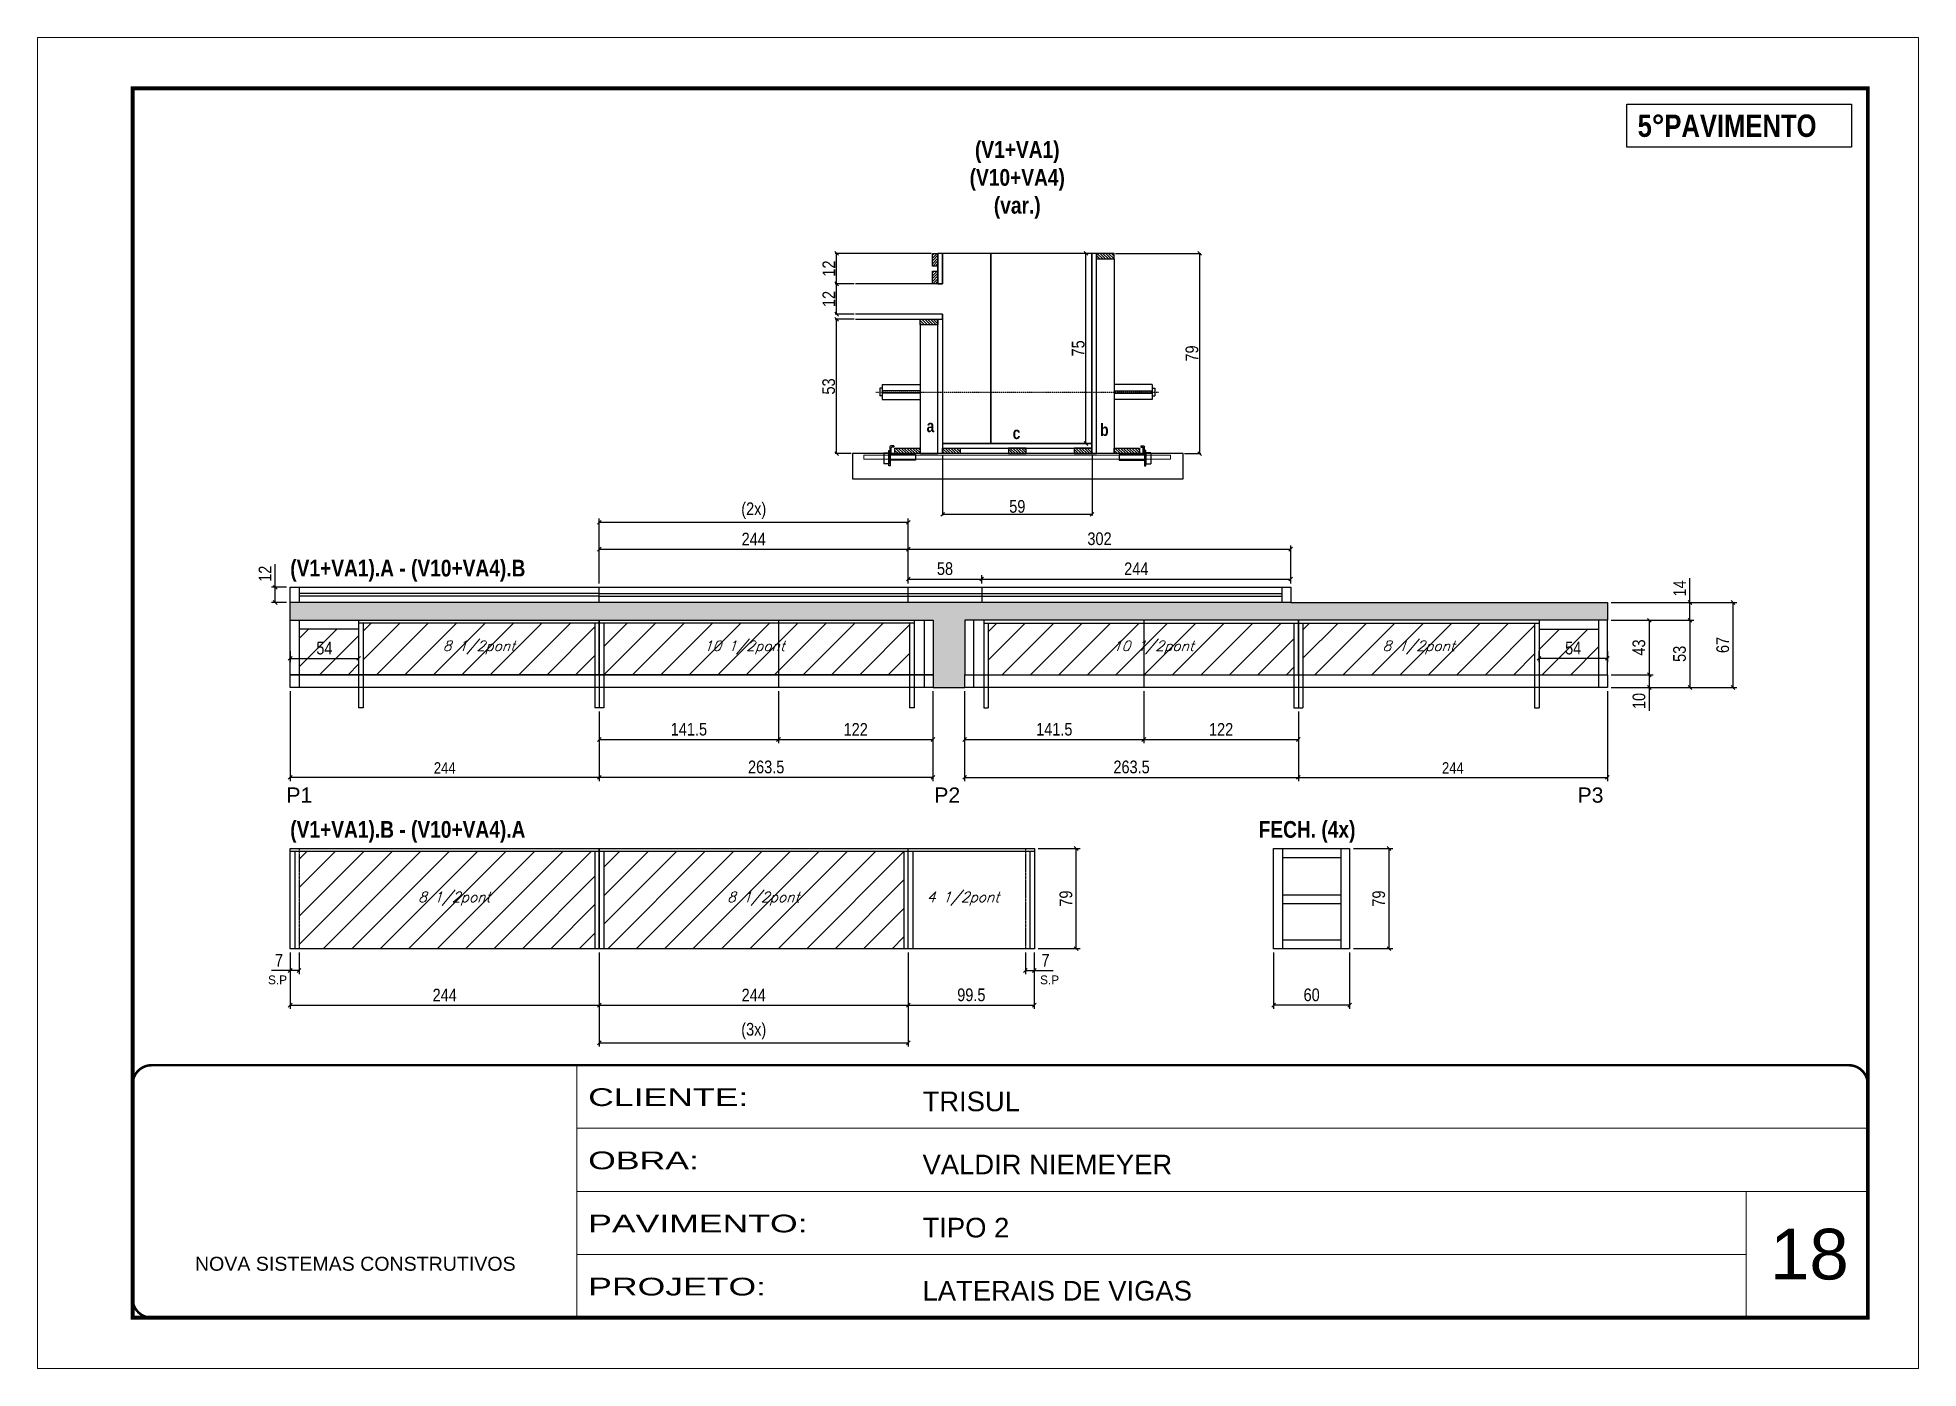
# Model space of a CAD drawing. Extents: x 3330 to 22105, y 1197 to 30204.
# Drawn here: x 14445 to 15930, y 24169 to 25219 of the extents above; entities that cross this region are included whole.
import ezdxf

# ---------------------------------------------------------------- set-up
doc = ezdxf.new("R2010")
doc.units = 0
for name, pattern in [('CONTINUO', [0]), ('DASHED', [0.75, 0.5, -0.25]), ('HIDDEN', [0.375, 0.25, -0.125])]:
    doc.linetypes.add(name, pattern=pattern)
for name, color, linetype in [('5', 5, 'Continuous'), ('barrote', 251, 'Continuous'), ('COTA', 241, 'Continuous'), ('detalhes', 4, 'Continuous'), ('NOMENCLATURA', 7, 'Continuous'), ('Painéis', 200, 'Continuous'), ('presilha', 1, 'Continuous'), ('SARR_2.2x10', 60, 'Continuous'), ('SARR_2.2x7', 40, 'Continuous'), ('SARR_3.5x7', 81, 'Continuous'), ('SARR_EDITAR', 141, 'Continuous'), ('TENSOR', 3, 'Continuous'), ('texto', 7, 'Continuous')]:
    doc.layers.add(name, color=color, linetype=linetype)
for name, color, linetype, lineweight in [('CARIMBO', 255, 'Continuous', 9), ('CONCRETO', 251, 'Continuous', 25), ('Folhas', 255, 'Continuous', 9), ('Hachura', 251, 'Continuous', 9), ('SARRAFO DE PRESSAO', 251, 'DASHED', 9), ('SCO-___-LAJ', 2, 'Continuous', 0)]:
    doc.layers.add(name, color=color, linetype=linetype, lineweight=lineweight)
doc.styles.add('ARIAL', font='arial.ttf')
doc.styles.add('COTA TECNICA', font='techl___.ttf', dxfattribs={"height": 10})
doc.styles.add('COTA TECNICA 2X', font='techl___.ttf', dxfattribs={"height": 10})
doc.styles.add('COTA TECNICA-50', font='techl___.ttf', dxfattribs={"height": 9})
doc.styles.add('Romans', font='romans.shx')
doc.styles.add('ROMAS860', font='ROMAS860.SHX')
doc.styles.get("Standard").update_dxf_attribs({"font": 'arial.ttf'})
doc.styles.add('TECNICA', font='techb___.ttf', dxfattribs={"height": 10})
doc.styles.add('Tecnologia', font='')
doc.styles.get('Tecnologia').set_extended_font_data('Forgotten Futurist')
doc.dimstyles.new('COTA PAINEL-50', dxfattribs={"dimtxt": 9, "dimasz": 3, "dimexe": 3, "dimexo": 3, "dimgap": 3, "dimtad": 1, "dimdec": 1, "dimzin": 12, "dimdsep": 46, "dimtxsty": 'COTA TECNICA-50', "dimblk1": 'OBLIQUE', "dimblk2": 'OBLIQUE', "dimsah": 1, "dimcen": 0.9, "dimclrd": 4, "dimclre": 4, "dimclrt": 240, "dimadec": 1, "dimazin": 3, "dimtfac": 1, "dimtdec": 1, "dimtmove": 0, "dimatfit": 3, "dimfxl": 1, "dimtolj": 1, "dimtzin": 12, "dimarcsym": 0})
doc.dimstyles.new('PAINEL', dxfattribs={"dimtxt": 10, "dimasz": 3, "dimexe": 3, "dimexo": 3, "dimgap": 3, "dimtad": 1, "dimdec": 1, "dimzin": 12, "dimdsep": 46, "dimtxsty": 'COTA TECNICA', "dimblk1": 'OBLIQUE', "dimblk2": 'OBLIQUE', "dimsah": 1, "dimcen": 0.9, "dimclrd": 4, "dimclre": 4, "dimclrt": 240, "dimadec": 1, "dimazin": 3, "dimtfac": 1, "dimtdec": 1, "dimtmove": 0, "dimatfit": 3, "dimfxl": 1, "dimtolj": 1, "dimtzin": 12, "dimarcsym": 0})
doc.dimstyles.new('SECAO', dxfattribs={"dimscale": 0.333333, "dimtxt": 5, "dimasz": 9, "dimexe": 3, "dimexo": 3, "dimgap": 3, "dimtad": 1, "dimdec": 1, "dimlfac": 0.5, "dimzin": 12, "dimdsep": 46, "dimtxsty": 'COTA TECNICA 2X', "dimblk1": 'OBLIQUE', "dimblk2": 'OBLIQUE', "dimsah": 1, "dimcen": 0.9, "dimclrd": 4, "dimclre": 4, "dimclrt": 240, "dimadec": 1, "dimazin": 3, "dimtfac": 1, "dimtdec": 1, "dimtmove": 0, "dimatfit": 3, "dimfxl": 1, "dimtolj": 1, "dimtzin": 12, "dimarcsym": 0})
pattern_1 = [(135, (48394.5972, -98621.547), (-1.122532015, -1.122532015), [])]

msp = doc.modelspace()

# ---------------------------------------------------------------- texts
at = {"layer": '5', "linetype": 'Continuous'}
for s, p in [('P1', (14640.94, 24615.18)), ('P2', (15152.51, 24615.18)), ('P3', (15660.43, 24615.18))]:
    msp.add_text(s, height=12, rotation=359.99996, dxfattribs=at).set_placement(p)
at = {"layer": 'CARIMBO', "style": 'ARIAL'}
msp.add_text('18', height=40, dxfattribs=at).set_placement((15812.42, 24238.97))
at = {"layer": 'detalhes', "style": 'TECNICA'}
for s, p in [('a', (15146.48, 24907.52)), ('c', (15214.39, 24902.09)), ('b', (15283.44, 24904.54))]:
    msp.add_text(s, height=9.6, dxfattribs=at).set_placement(p)
at = {"layer": 'NOMENCLATURA', "style": 'TECNICA'}
for s, height, p in [('5°PAVIMENTO ', 17.6379, (15707.91, 25140.51)), ('(V1+VA1).A - (V10+VA4).B', 13.2, (14644.04, 24793.64)), ('(V1+VA1).B - (V10+VA4).A', 13.2, (14644.04, 24587.47)), ('FECH. (4x)', 13.2, (15408.65, 24587.47))]:
    msp.add_text(s, height=height, dxfattribs=at).set_placement(p)
at = {"layer": 'NOMENCLATURA', "insert": (15218.06, 25137.14), "char_height": 13.2, "attachment_point": 2, "style": 'TECNICA'}
msp.add_mtext_dynamic_manual_height_columns('(V1+VA1)\\P(V10+VA4)\\P(var.)', width=300.2766, gutter_width=1, heights=[0], dxfattribs=at)
at = {"layer": 'texto', "color": 2, "char_height": 8, "attachment_point": 5, "style": 'Romans'}
for s, insert in [('{\\Q19;\\C256;8 1/2pont}', (14793.04, 24737.62)), ('{\\Q19;\\C256;10 1/2pont}', (15002.54, 24737.62)), ('{\\Q19;\\C256;10 1/2pont}', (15325.54, 24737.62)), ('{\\Q19;\\C256;8 1/2pont}', (15535.04, 24737.62)), ('{\\Q19;\\C256;8 1/2pont}', (14773.54, 24539.45)), ('{\\Q19;\\C256;8 1/2pont}', (15017.54, 24539.45)), ('{\\Q19;\\C256;4 1/2pont}', (15175.29, 24539.45))]:
    msp.add_mtext(s, dxfattribs=dict(at, insert=insert))
at = {"layer": 'texto', "color": 4, "char_height": 7, "attachment_point": 5, "style": 'ROMAS860'}
for insert in [(14634, 24475.31), (15243.59, 24475.31)]:
    msp.add_mtext('S.P', dxfattribs=dict(at, insert=insert))

# ---------------------------------------------------------------- blocks, each defined once
blk = doc.blocks.new('9999999999')
at = {"color": 30, "linetype": 'CONTINUO'}
for p, q in [((98564.6, 34230.2), (98564.6, 34429.4)), ((98564.6, 34379.6), (99584, 34379.6)), ((98564.6, 34329.8), (99488, 34329.8)), ((99584, 34329.8), (99488, 34329.8)), ((99488, 34329.8), (99488, 34230.2)), ((98564.6, 34280), (99488, 34280))]:
    blk.add_line(p, q, dxfattribs=at)
at = {"color": 30, "linetype": 'CONTINUO', "const_width": 2}
blk.add_lwpolyline([(99584, 34230.2), (99584, 34414.4, 0.414214), (99569, 34429.4), (98229, 34429.4, 0.414214), (98214, 34414.4), (98214, 34245.2, 0.414214), (98229, 34230.2), (99584, 34230.2)], format="xyb", dxfattribs=at)
at = {"layer": 'Folhas'}
blk.add_lwpolyline([(98139, 34190.2), (99624, 34190.2), (99624, 35240.2), (98139, 35240.2)], close=True, dxfattribs=at)
at = {"layer": 'Folhas', "color": 30, "const_width": 3}
blk.add_lwpolyline([(98214, 34230.2), (99584, 34230.2), (99584, 35200.2), (98214, 35200.2)], close=True, dxfattribs=at)
at = {"color": 7, "linetype": 'Continuous', "ltscale": 5, "style": 'ARIAL'}
for s, height, p in [('TRISUL', 15.48, (98837.7, 34393.1)), ('VALDIR NIEMEYER', 15.483, (98837.7, 34343.3)), ('TIPO 2', 15.48, (98837.7, 34293.5)), ('NOVA SISTEMAS CONSTRUTIVOS', 11.059, (98263.2, 34267.2)), ('LATERAIS DE VIGAS', 15.483, (98837.7, 34243.7))]:
    blk.add_text(s, height=height, dxfattribs=at).set_placement(p)
at = {"layer": 'Folhas', "color": 7, "style": 'Tecnologia', "width": 1.5}
for s, p in [('CLIENTE:', (98573.7, 34397.2)), ('OBRA:', (98573.7, 34347.3)), ('PAVIMENTO:', (98573.7, 34297.5)), ('PROJETO:', (98573.7, 34247.7))]:
    blk.add_text(s, height=14, dxfattribs=at).set_placement(p)
blk = doc.blocks.new('_Oblique')
at = {"color": 0, "linetype": 'ByBlock', "lineweight": -2}
blk.add_line((-0.5, -0.5), (0.5, 0.5), dxfattribs=at)
blk = doc.blocks.new('*D2028')
at = {"layer": 'COTA', "color": 4, "linetype": 'ByBlock', "lineweight": -2, "transparency": 16777216}
for p, q in [((14644, 24703.1), (14644, 24632.1)), ((14888, 24687.1), (14888, 24632.1)), ((14888, 24635.1), (14644, 24635.1))]:
    blk.add_line(p, q, dxfattribs=at)
at = {"layer": 'Defpoints', "color": 0, "linetype": 'ByBlock', "transparency": 16777216}
for p in [(14644, 24706.1), (14888, 24690.1), (14644, 24635.1)]:
    blk.add_point(p, dxfattribs=at)
at = {"layer": 'COTA', "color": 4, "linetype": 'ByBlock', "lineweight": -2, "transparency": 16777216, "xscale": 3, "yscale": 3, "zscale": 3, "rotation": 180}
blk.add_blockref('_Oblique', (14644, 24635.1), dxfattribs=at)
at = {"layer": 'COTA', "color": 4, "linetype": 'ByBlock', "lineweight": -2, "transparency": 16777216, "xscale": 3, "yscale": 3, "zscale": 3}
blk.add_blockref('_Oblique', (14888, 24635.1), dxfattribs=at)
at = {"layer": 'COTA', "color": 240, "linetype": 'ByBlock', "transparency": 16777216, "insert": (14766, 24642.6), "char_height": 9, "attachment_point": 5, "style": 'COTA TECNICA-50'}
blk.add_mtext('\\A1;244', dxfattribs=at)
blk = doc.blocks.new('*D2029')
at = {"layer": 'COTA', "color": 4, "linetype": 'ByBlock', "lineweight": -2, "transparency": 16777216}
for p, q in [((15151.5, 24703.1), (15151.5, 24632.1)), ((14888, 24687.1), (14888, 24632.1)), ((15151.5, 24635.1), (14888, 24635.1))]:
    blk.add_line(p, q, dxfattribs=at)
at = {"layer": 'Defpoints', "color": 0, "linetype": 'ByBlock', "transparency": 16777216}
for p in [(15151.5, 24706.1), (14888, 24690.1), (14888, 24635.1)]:
    blk.add_point(p, dxfattribs=at)
at = {"layer": 'COTA', "color": 4, "linetype": 'ByBlock', "lineweight": -2, "transparency": 16777216, "xscale": 3, "yscale": 3, "zscale": 3, "rotation": 180}
blk.add_blockref('_Oblique', (14888, 24635.1), dxfattribs=at)
at = {"layer": 'COTA', "color": 4, "linetype": 'ByBlock', "lineweight": -2, "transparency": 16777216, "xscale": 3, "yscale": 3, "zscale": 3}
blk.add_blockref('_Oblique', (15151.5, 24635.1), dxfattribs=at)
at = {"layer": 'COTA', "color": 240, "linetype": 'ByBlock', "transparency": 16777216, "insert": (15019.8, 24643.3), "char_height": 10, "attachment_point": 5, "style": 'COTA TECNICA'}
blk.add_mtext('\\A1;263.5', dxfattribs=at)
blk = doc.blocks.new('*D2019')
at = {"layer": 'COTA', "color": 4, "lineweight": -2, "transparency": 16777216}
for p, q in [((14644, 24734.6), (14644, 24726)), ((14644, 24729), (14698, 24729)), ((14698, 24734.6), (14698, 24726))]:
    blk.add_line(p, q, dxfattribs=at)
at = {"layer": 'Defpoints', "color": 0, "transparency": 16777216}
for p in [(14644, 24737.6), (14698, 24737.6), (14698, 24729)]:
    blk.add_point(p, dxfattribs=at)
at = {"layer": 'COTA', "color": 4, "lineweight": -2, "transparency": 16777216, "xscale": 3, "yscale": 3, "zscale": 3, "rotation": 180}
blk.add_blockref('_Oblique', (14644, 24729), dxfattribs=at)
at = {"layer": 'COTA', "color": 4, "lineweight": -2, "transparency": 16777216, "xscale": 3, "yscale": 3, "zscale": 3}
blk.add_blockref('_Oblique', (14698, 24729), dxfattribs=at)
at = {"layer": 'COTA', "color": 240, "transparency": 16777216, "insert": (14671, 24737.1), "char_height": 10, "attachment_point": 5, "style": 'COTA TECNICA'}
blk.add_mtext('\\A1;54', dxfattribs=at)
blk = doc.blocks.new('*D2020')
at = {"layer": 'COTA', "color": 4, "linetype": 'ByBlock', "lineweight": -2, "transparency": 16777216}
for p, q in [((15684, 24703.1), (15684, 24632.1)), ((15440, 24687.1), (15440, 24632.1)), ((15440, 24635.1), (15684, 24635.1))]:
    blk.add_line(p, q, dxfattribs=at)
at = {"layer": 'Defpoints', "color": 0, "linetype": 'ByBlock', "transparency": 16777216}
for p in [(15684, 24706.1), (15440, 24690.1), (15684, 24635.1)]:
    blk.add_point(p, dxfattribs=at)
at = {"layer": 'COTA', "color": 4, "linetype": 'ByBlock', "lineweight": -2, "transparency": 16777216, "xscale": 3, "yscale": 3, "zscale": 3, "rotation": 180}
blk.add_blockref('_Oblique', (15440, 24635.1), dxfattribs=at)
at = {"layer": 'COTA', "color": 4, "linetype": 'ByBlock', "lineweight": -2, "transparency": 16777216, "xscale": 3, "yscale": 3, "zscale": 3}
blk.add_blockref('_Oblique', (15684, 24635.1), dxfattribs=at)
at = {"layer": 'COTA', "color": 240, "linetype": 'ByBlock', "transparency": 16777216, "insert": (15562, 24642.6), "char_height": 9, "attachment_point": 5, "style": 'COTA TECNICA-50'}
blk.add_mtext('\\A1;244', dxfattribs=at)
blk = doc.blocks.new('*D2021')
at = {"layer": 'COTA', "color": 4, "linetype": 'ByBlock', "lineweight": -2, "transparency": 16777216}
for p, q in [((15176.5, 24703.1), (15176.5, 24632.1)), ((15440, 24687.1), (15440, 24632.1)), ((15176.5, 24635.1), (15440, 24635.1))]:
    blk.add_line(p, q, dxfattribs=at)
at = {"layer": 'Defpoints', "color": 0, "linetype": 'ByBlock', "transparency": 16777216}
for p in [(15176.5, 24706.1), (15440, 24690.1), (15440, 24635.1)]:
    blk.add_point(p, dxfattribs=at)
at = {"layer": 'COTA', "color": 4, "linetype": 'ByBlock', "lineweight": -2, "transparency": 16777216, "xscale": 3, "yscale": 3, "zscale": 3, "rotation": 180}
blk.add_blockref('_Oblique', (15176.5, 24635.1), dxfattribs=at)
at = {"layer": 'COTA', "color": 4, "linetype": 'ByBlock', "lineweight": -2, "transparency": 16777216, "xscale": 3, "yscale": 3, "zscale": 3}
blk.add_blockref('_Oblique', (15440, 24635.1), dxfattribs=at)
at = {"layer": 'COTA', "color": 240, "linetype": 'ByBlock', "transparency": 16777216, "insert": (15308.3, 24643.3), "char_height": 10, "attachment_point": 5, "style": 'COTA TECNICA'}
blk.add_mtext('\\A1;263.5', dxfattribs=at)
blk = doc.blocks.new('*D2022')
at = {"layer": 'COTA', "color": 4, "lineweight": -2, "transparency": 16777216}
for p, q in [((15630, 24734.6), (15630, 24726)), ((15684, 24729), (15630, 24729)), ((15684, 24734.6), (15684, 24726))]:
    blk.add_line(p, q, dxfattribs=at)
at = {"layer": 'Defpoints', "color": 0, "transparency": 16777216}
for p in [(15630, 24737.6), (15630, 24729), (15684, 24737.6)]:
    blk.add_point(p, dxfattribs=at)
at = {"layer": 'COTA', "color": 4, "lineweight": -2, "transparency": 16777216, "xscale": 3, "yscale": 3, "zscale": 3, "rotation": 180}
blk.add_blockref('_Oblique', (15630, 24729), dxfattribs=at)
at = {"layer": 'COTA', "color": 4, "lineweight": -2, "transparency": 16777216, "xscale": 3, "yscale": 3, "zscale": 3}
blk.add_blockref('_Oblique', (15684, 24729), dxfattribs=at)
at = {"layer": 'COTA', "color": 240, "transparency": 16777216, "insert": (15657, 24737.1), "char_height": 10, "attachment_point": 5, "style": 'COTA TECNICA'}
blk.add_mtext('\\A1;54', dxfattribs=at)
blk = doc.blocks.new('*D2023')
at = {"layer": 'COTA', "color": 4, "linetype": 'ByBlock', "lineweight": -2, "transparency": 16777216}
for p, q in [((15687, 24759.1), (15720.1, 24759.1)), ((15717.1, 24759.1), (15717.1, 24716.1)), ((15687, 24716.1), (15720.1, 24716.1))]:
    blk.add_line(p, q, dxfattribs=at)
at = {"layer": 'Defpoints', "color": 0, "linetype": 'ByBlock', "transparency": 16777216}
for p in [(15684, 24759.1), (15684, 24716.1), (15717.1, 24716.1)]:
    blk.add_point(p, dxfattribs=at)
at = {"layer": 'COTA', "color": 4, "linetype": 'ByBlock', "lineweight": -2, "transparency": 16777216, "xscale": 3, "yscale": 3, "zscale": 3}
for p, rotation in [((15717.1, 24759.1), 90), ((15717.1, 24716.1), 270)]:
    blk.add_blockref('_Oblique', p, dxfattribs=dict(at, rotation=rotation))
at = {"layer": 'COTA', "color": 240, "linetype": 'ByBlock', "transparency": 16777216, "insert": (15708.9, 24737.6), "char_height": 10, "attachment_point": 5, "rotation": 90, "style": 'COTA TECNICA'}
blk.add_mtext('\\A1;43', dxfattribs=at)
blk = doc.blocks.new('*D2024')
at = {"layer": 'COTA', "color": 4, "lineweight": -2, "transparency": 16777216}
for p, q in [((15029.5, 24703.1), (15029.5, 24662)), ((14888, 24687.1), (14888, 24662)), ((14888, 24665), (15029.5, 24665))]:
    blk.add_line(p, q, dxfattribs=at)
at = {"layer": 'Defpoints', "color": 0, "transparency": 16777216}
for p in [(15029.5, 24706.1), (14888, 24690.1), (15029.5, 24665)]:
    blk.add_point(p, dxfattribs=at)
at = {"layer": 'COTA', "color": 4, "lineweight": -2, "transparency": 16777216, "xscale": 3, "yscale": 3, "zscale": 3, "rotation": 180}
blk.add_blockref('_Oblique', (14888, 24665), dxfattribs=at)
at = {"layer": 'COTA', "color": 4, "lineweight": -2, "transparency": 16777216, "xscale": 3, "yscale": 3, "zscale": 3}
blk.add_blockref('_Oblique', (15029.5, 24665), dxfattribs=at)
at = {"layer": 'COTA', "color": 240, "transparency": 16777216, "insert": (14958.8, 24673.1), "char_height": 10, "attachment_point": 5, "style": 'COTA TECNICA'}
blk.add_mtext('\\A1;141.5', dxfattribs=at)
blk = doc.blocks.new('*D2025')
at = {"layer": 'COTA', "color": 4, "lineweight": -2, "transparency": 16777216}
for p, q in [((15029.5, 24703.1), (15029.5, 24662)), ((15151.5, 24687.1), (15151.5, 24662)), ((15029.5, 24665), (15151.5, 24665))]:
    blk.add_line(p, q, dxfattribs=at)
at = {"layer": 'Defpoints', "color": 0, "transparency": 16777216}
for p in [(15029.5, 24706.1), (15151.5, 24690.1), (15151.5, 24665)]:
    blk.add_point(p, dxfattribs=at)
at = {"layer": 'COTA', "color": 4, "lineweight": -2, "transparency": 16777216, "xscale": 3, "yscale": 3, "zscale": 3, "rotation": 180}
blk.add_blockref('_Oblique', (15029.5, 24665), dxfattribs=at)
at = {"layer": 'COTA', "color": 4, "lineweight": -2, "transparency": 16777216, "xscale": 3, "yscale": 3, "zscale": 3}
blk.add_blockref('_Oblique', (15151.5, 24665), dxfattribs=at)
at = {"layer": 'COTA', "color": 240, "transparency": 16777216, "insert": (15090.5, 24673), "char_height": 10, "attachment_point": 5, "style": 'COTA TECNICA'}
blk.add_mtext('\\A1;122', dxfattribs=at)
blk = doc.blocks.new('*D2026')
at = {"layer": 'COTA', "color": 4, "lineweight": -2, "transparency": 16777216}
for p, q in [((15176.5, 24703.1), (15176.5, 24662)), ((15318, 24687.1), (15318, 24662)), ((15176.5, 24665), (15318, 24665))]:
    blk.add_line(p, q, dxfattribs=at)
at = {"layer": 'Defpoints', "color": 0, "transparency": 16777216}
for p in [(15176.5, 24706.1), (15318, 24690.1), (15318, 24665)]:
    blk.add_point(p, dxfattribs=at)
at = {"layer": 'COTA', "color": 4, "lineweight": -2, "transparency": 16777216, "xscale": 3, "yscale": 3, "zscale": 3, "rotation": 180}
blk.add_blockref('_Oblique', (15176.5, 24665), dxfattribs=at)
at = {"layer": 'COTA', "color": 4, "lineweight": -2, "transparency": 16777216, "xscale": 3, "yscale": 3, "zscale": 3}
blk.add_blockref('_Oblique', (15318, 24665), dxfattribs=at)
at = {"layer": 'COTA', "color": 240, "transparency": 16777216, "insert": (15247.3, 24673.1), "char_height": 10, "attachment_point": 5, "style": 'COTA TECNICA'}
blk.add_mtext('\\A1;141.5', dxfattribs=at)
blk = doc.blocks.new('*D2027')
at = {"layer": 'COTA', "color": 4, "lineweight": -2, "transparency": 16777216}
for p, q in [((15318, 24703.1), (15318, 24662)), ((15440, 24687.1), (15440, 24662)), ((15318, 24665), (15440, 24665))]:
    blk.add_line(p, q, dxfattribs=at)
at = {"layer": 'Defpoints', "color": 0, "transparency": 16777216}
for p in [(15318, 24706.1), (15440, 24690.1), (15440, 24665)]:
    blk.add_point(p, dxfattribs=at)
at = {"layer": 'COTA', "color": 4, "lineweight": -2, "transparency": 16777216, "xscale": 3, "yscale": 3, "zscale": 3, "rotation": 180}
blk.add_blockref('_Oblique', (15318, 24665), dxfattribs=at)
at = {"layer": 'COTA', "color": 4, "lineweight": -2, "transparency": 16777216, "xscale": 3, "yscale": 3, "zscale": 3}
blk.add_blockref('_Oblique', (15440, 24665), dxfattribs=at)
at = {"layer": 'COTA', "color": 240, "transparency": 16777216, "insert": (15379, 24673), "char_height": 10, "attachment_point": 5, "style": 'COTA TECNICA'}
blk.add_mtext('\\A1;122', dxfattribs=at)
blk = doc.blocks.new('*D2030')
at = {"layer": 'COTA', "color": 4, "lineweight": -2, "transparency": 16777216}
for p, q in [((15687, 24716.1), (15720.1, 24716.1)), ((15717.1, 24716.1), (15717.1, 24706.1)), ((15687, 24706.1), (15720.1, 24706.1)), ((15717.1, 24706.1), (15717.1, 24687.7))]:
    blk.add_line(p, q, dxfattribs=at)
at = {"layer": 'Defpoints', "color": 0, "transparency": 16777216}
for p in [(15684, 24716.1), (15684, 24706.1), (15717.1, 24706.1)]:
    blk.add_point(p, dxfattribs=at)
at = {"layer": 'COTA', "color": 4, "lineweight": -2, "transparency": 16777216, "xscale": 3, "yscale": 3, "zscale": 3}
for p, rotation in [((15717.1, 24716.1), 90), ((15717.1, 24706.1), 270)]:
    blk.add_blockref('_Oblique', p, dxfattribs=dict(at, rotation=rotation))
at = {"layer": 'COTA', "color": 240, "transparency": 16777216, "insert": (15709, 24695.4), "char_height": 10, "attachment_point": 5, "rotation": 90, "style": 'COTA TECNICA'}
blk.add_mtext('\\A1;10', dxfattribs=at)
blk = doc.blocks.new('*D2031')
at = {"layer": 'COTA', "color": 4, "lineweight": -2, "transparency": 16777216}
for p, q in [((15687, 24759.1), (15752.2, 24759.1)), ((15749.2, 24759.1), (15749.2, 24706.1)), ((15687, 24706.1), (15752.2, 24706.1))]:
    blk.add_line(p, q, dxfattribs=at)
at = {"layer": 'Defpoints', "color": 0, "transparency": 16777216}
for p in [(15684, 24759.1), (15684, 24706.1), (15749.2, 24706.1)]:
    blk.add_point(p, dxfattribs=at)
at = {"layer": 'COTA', "color": 4, "lineweight": -2, "transparency": 16777216, "xscale": 3, "yscale": 3, "zscale": 3}
for p, rotation in [((15749.2, 24759.1), 90), ((15749.2, 24706.1), 270)]:
    blk.add_blockref('_Oblique', p, dxfattribs=dict(at, rotation=rotation))
at = {"layer": 'COTA', "color": 240, "transparency": 16777216, "insert": (15741, 24732.6), "char_height": 10, "attachment_point": 5, "rotation": 90, "style": 'COTA TECNICA'}
blk.add_mtext('\\A1;53', dxfattribs=at)
blk = doc.blocks.new('*D2032')
at = {"layer": 'COTA', "color": 4, "lineweight": -2, "transparency": 16777216}
for p, q in [((14888, 24788.1), (14888, 24818.2)), ((14888, 24815.2), (15132, 24815.2)), ((15132, 24788.1), (15132, 24818.2))]:
    blk.add_line(p, q, dxfattribs=at)
at = {"layer": 'Defpoints', "color": 0, "transparency": 16777216}
for p in [(15132, 24815.2), (14888, 24785.1), (15132, 24785.1)]:
    blk.add_point(p, dxfattribs=at)
at = {"layer": 'COTA', "color": 4, "lineweight": -2, "transparency": 16777216, "xscale": 3, "yscale": 3, "zscale": 3, "rotation": 180}
blk.add_blockref('_Oblique', (14888, 24815.2), dxfattribs=at)
at = {"layer": 'COTA', "color": 4, "lineweight": -2, "transparency": 16777216, "xscale": 3, "yscale": 3, "zscale": 3}
blk.add_blockref('_Oblique', (15132, 24815.2), dxfattribs=at)
at = {"layer": 'COTA', "color": 240, "transparency": 16777216, "insert": (15010, 24823.2), "char_height": 10, "attachment_point": 5, "style": 'COTA TECNICA'}
blk.add_mtext('\\A1;244', dxfattribs=at)
blk = doc.blocks.new('*D2033')
at = {"layer": 'COTA', "color": 4, "lineweight": -2, "transparency": 16777216}
for p, q in [((15132, 24788.1), (15132, 24818.2)), ((15132, 24815.2), (15434, 24815.2)), ((15434, 24788.1), (15434, 24818.2))]:
    blk.add_line(p, q, dxfattribs=at)
at = {"layer": 'Defpoints', "color": 0, "transparency": 16777216}
for p in [(15434, 24815.2), (15132, 24785.1), (15434, 24785.1)]:
    blk.add_point(p, dxfattribs=at)
at = {"layer": 'COTA', "color": 4, "lineweight": -2, "transparency": 16777216, "xscale": 3, "yscale": 3, "zscale": 3, "rotation": 180}
blk.add_blockref('_Oblique', (15132, 24815.2), dxfattribs=at)
at = {"layer": 'COTA', "color": 4, "lineweight": -2, "transparency": 16777216, "xscale": 3, "yscale": 3, "zscale": 3}
blk.add_blockref('_Oblique', (15434, 24815.2), dxfattribs=at)
at = {"layer": 'COTA', "color": 240, "transparency": 16777216, "insert": (15283, 24823.4), "char_height": 10, "attachment_point": 5, "style": 'COTA TECNICA'}
blk.add_mtext('\\A1;302', dxfattribs=at)
blk = doc.blocks.new('*D2034')
at = {"layer": 'COTA', "color": 4, "lineweight": -2, "transparency": 16777216}
for p, q in [((15132, 24788.1), (15132, 24794.6)), ((15132, 24791.6), (15190, 24791.6)), ((15190, 24788.1), (15190, 24794.6))]:
    blk.add_line(p, q, dxfattribs=at)
at = {"layer": 'Defpoints', "color": 0, "transparency": 16777216}
for p in [(15132, 24785.1), (15190, 24791.6), (15190, 24785.1)]:
    blk.add_point(p, dxfattribs=at)
at = {"layer": 'COTA', "color": 4, "lineweight": -2, "transparency": 16777216, "xscale": 3, "yscale": 3, "zscale": 3, "rotation": 180}
blk.add_blockref('_Oblique', (15132, 24791.6), dxfattribs=at)
at = {"layer": 'COTA', "color": 4, "lineweight": -2, "transparency": 16777216, "xscale": 3, "yscale": 3, "zscale": 3}
blk.add_blockref('_Oblique', (15190, 24791.6), dxfattribs=at)
at = {"layer": 'COTA', "color": 240, "transparency": 16777216, "insert": (15161, 24799.8), "char_height": 10, "attachment_point": 5, "style": 'COTA TECNICA'}
blk.add_mtext('\\A1;58', dxfattribs=at)
blk = doc.blocks.new('*D2035')
at = {"layer": 'COTA', "color": 4, "lineweight": -2, "transparency": 16777216}
for p, q in [((15190, 24788.1), (15190, 24794.6)), ((15190, 24791.6), (15434, 24791.6)), ((15434, 24788.1), (15434, 24794.6))]:
    blk.add_line(p, q, dxfattribs=at)
at = {"layer": 'Defpoints', "color": 0, "transparency": 16777216}
for p in [(15190, 24785.1), (15434, 24791.6), (15434, 24785.1)]:
    blk.add_point(p, dxfattribs=at)
at = {"layer": 'COTA', "color": 4, "lineweight": -2, "transparency": 16777216, "xscale": 3, "yscale": 3, "zscale": 3, "rotation": 180}
blk.add_blockref('_Oblique', (15190, 24791.6), dxfattribs=at)
at = {"layer": 'COTA', "color": 4, "lineweight": -2, "transparency": 16777216, "xscale": 3, "yscale": 3, "zscale": 3}
blk.add_blockref('_Oblique', (15434, 24791.6), dxfattribs=at)
at = {"layer": 'COTA', "color": 240, "transparency": 16777216, "insert": (15312, 24799.7), "char_height": 10, "attachment_point": 5, "style": 'COTA TECNICA'}
blk.add_mtext('\\A1;244', dxfattribs=at)
blk = doc.blocks.new('*D2036')
at = {"layer": 'COTA', "color": 4, "lineweight": -2, "transparency": 16777216}
for p, q in [((14888, 24788.1), (14888, 24839.4)), ((14888, 24836.4), (15132, 24836.4)), ((15132, 24788.1), (15132, 24839.4))]:
    blk.add_line(p, q, dxfattribs=at)
at = {"layer": 'Defpoints', "color": 0, "transparency": 16777216}
for p in [(15132, 24836.4), (14888, 24785.1), (15132, 24785.1)]:
    blk.add_point(p, dxfattribs=at)
at = {"layer": 'COTA', "color": 4, "lineweight": -2, "transparency": 16777216, "xscale": 3, "yscale": 3, "zscale": 3, "rotation": 180}
blk.add_blockref('_Oblique', (14888, 24836.4), dxfattribs=at)
at = {"layer": 'COTA', "color": 4, "lineweight": -2, "transparency": 16777216, "xscale": 3, "yscale": 3, "zscale": 3}
blk.add_blockref('_Oblique', (15132, 24836.4), dxfattribs=at)
at = {"layer": 'COTA', "color": 240, "transparency": 16777216, "insert": (15010, 24845.6), "char_height": 10, "attachment_point": 5, "style": 'COTA TECNICA'}
blk.add_mtext('\\A1;(2x)', dxfattribs=at)
blk = doc.blocks.new('*D2037')
at = {"layer": 'COTA', "color": 4, "lineweight": -2, "transparency": 16777216}
for p, q in [((15749.2, 24773.1), (15749.2, 24792.2)), ((15687, 24773.1), (15752.2, 24773.1)), ((15749.2, 24759.1), (15749.2, 24773.1)), ((15687, 24759.1), (15752.2, 24759.1))]:
    blk.add_line(p, q, dxfattribs=at)
at = {"layer": 'Defpoints', "color": 0, "transparency": 16777216}
for p in [(15684, 24773.1), (15749.2, 24773.1), (15684, 24759.1)]:
    blk.add_point(p, dxfattribs=at)
at = {"layer": 'COTA', "color": 4, "lineweight": -2, "transparency": 16777216, "xscale": 3, "yscale": 3, "zscale": 3}
for p, rotation in [((15749.2, 24773.1), 90), ((15749.2, 24759.1), 270)]:
    blk.add_blockref('_Oblique', p, dxfattribs=dict(at, rotation=rotation))
at = {"layer": 'COTA', "color": 240, "transparency": 16777216, "insert": (15741.1, 24784.2), "char_height": 10, "attachment_point": 5, "rotation": 90, "style": 'COTA TECNICA'}
blk.add_mtext('\\A1;14', dxfattribs=at)
blk = doc.blocks.new('*D2038')
at = {"layer": 'COTA', "color": 4, "lineweight": -2, "transparency": 16777216}
for p, q in [((15687, 24773.1), (15786.2, 24773.1)), ((15783.2, 24706.1), (15783.2, 24773.1)), ((15687, 24706.1), (15786.2, 24706.1))]:
    blk.add_line(p, q, dxfattribs=at)
at = {"layer": 'Defpoints', "color": 0, "transparency": 16777216}
for p in [(15684, 24773.1), (15783.2, 24773.1), (15684, 24706.1)]:
    blk.add_point(p, dxfattribs=at)
at = {"layer": 'COTA', "color": 4, "lineweight": -2, "transparency": 16777216, "xscale": 3, "yscale": 3, "zscale": 3}
for p, rotation in [((15783.2, 24773.1), 90), ((15783.2, 24706.1), 270)]:
    blk.add_blockref('_Oblique', p, dxfattribs=dict(at, rotation=rotation))
at = {"layer": 'COTA', "color": 240, "transparency": 16777216, "insert": (15775.1, 24739.6), "char_height": 10, "attachment_point": 5, "rotation": 90, "style": 'COTA TECNICA'}
blk.add_mtext('\\A1;67', dxfattribs=at)
blk = doc.blocks.new('*D2039')
at = {"layer": 'COTA', "color": 4, "linetype": 'ByBlock', "lineweight": -2, "transparency": 16777216}
for p, q in [((15234.5, 24579), (15267.6, 24579)), ((15264.6, 24500), (15264.6, 24579)), ((15234.5, 24500), (15267.6, 24500))]:
    blk.add_line(p, q, dxfattribs=at)
at = {"layer": 'Defpoints', "color": 0, "linetype": 'ByBlock', "transparency": 16777216}
for p in [(15231.5, 24579), (15264.6, 24579), (15231.5, 24500)]:
    blk.add_point(p, dxfattribs=at)
at = {"layer": 'COTA', "color": 4, "linetype": 'ByBlock', "lineweight": -2, "transparency": 16777216, "xscale": 3, "yscale": 3, "zscale": 3}
for p, rotation in [((15264.6, 24579), 90), ((15264.6, 24500), 270)]:
    blk.add_blockref('_Oblique', p, dxfattribs=dict(at, rotation=rotation))
at = {"layer": 'COTA', "color": 240, "linetype": 'ByBlock', "transparency": 16777216, "insert": (15256.5, 24539.5), "char_height": 10, "attachment_point": 5, "rotation": 90, "style": 'COTA TECNICA'}
blk.add_mtext('\\A1;79', dxfattribs=at)
blk = doc.blocks.new('*D2040')
at = {"layer": 'COTA', "color": 4, "linetype": 'ByBlock', "lineweight": -2, "transparency": 16777216}
for p, q in [((14644, 24497), (14644, 24452.4)), ((14888, 24497), (14888, 24452.4)), ((14644, 24455.4), (14888, 24455.4))]:
    blk.add_line(p, q, dxfattribs=at)
at = {"layer": 'Defpoints', "color": 0, "linetype": 'ByBlock', "transparency": 16777216}
for p in [(14644, 24500), (14888, 24500), (14888, 24455.4)]:
    blk.add_point(p, dxfattribs=at)
at = {"layer": 'COTA', "color": 4, "linetype": 'ByBlock', "lineweight": -2, "transparency": 16777216, "xscale": 3, "yscale": 3, "zscale": 3, "rotation": 180}
blk.add_blockref('_Oblique', (14644, 24455.4), dxfattribs=at)
at = {"layer": 'COTA', "color": 4, "linetype": 'ByBlock', "lineweight": -2, "transparency": 16777216, "xscale": 3, "yscale": 3, "zscale": 3}
blk.add_blockref('_Oblique', (14888, 24455.4), dxfattribs=at)
at = {"layer": 'COTA', "color": 240, "linetype": 'ByBlock', "transparency": 16777216, "insert": (14766, 24463.4), "char_height": 10, "attachment_point": 5, "style": 'COTA TECNICA'}
blk.add_mtext('\\A1;244', dxfattribs=at)
blk = doc.blocks.new('*D2041')
at = {"layer": 'COTA', "color": 4, "linetype": 'ByBlock', "lineweight": -2, "transparency": 16777216}
for p, q in [((14888, 24497), (14888, 24452.4)), ((15132, 24497), (15132, 24452.4)), ((14888, 24455.4), (15132, 24455.4))]:
    blk.add_line(p, q, dxfattribs=at)
at = {"layer": 'Defpoints', "color": 0, "linetype": 'ByBlock', "transparency": 16777216}
for p in [(14888, 24500), (15132, 24500), (15132, 24455.4)]:
    blk.add_point(p, dxfattribs=at)
at = {"layer": 'COTA', "color": 4, "linetype": 'ByBlock', "lineweight": -2, "transparency": 16777216, "xscale": 3, "yscale": 3, "zscale": 3, "rotation": 180}
blk.add_blockref('_Oblique', (14888, 24455.4), dxfattribs=at)
at = {"layer": 'COTA', "color": 4, "linetype": 'ByBlock', "lineweight": -2, "transparency": 16777216, "xscale": 3, "yscale": 3, "zscale": 3}
blk.add_blockref('_Oblique', (15132, 24455.4), dxfattribs=at)
at = {"layer": 'COTA', "color": 240, "linetype": 'ByBlock', "transparency": 16777216, "insert": (15010, 24463.4), "char_height": 10, "attachment_point": 5, "style": 'COTA TECNICA'}
blk.add_mtext('\\A1;244', dxfattribs=at)
blk = doc.blocks.new('*D2042')
at = {"layer": 'COTA', "color": 4, "linetype": 'ByBlock', "lineweight": -2, "transparency": 16777216}
for p, q in [((15132, 24497), (15132, 24452.4)), ((15231.5, 24497), (15231.5, 24452.4)), ((15132, 24455.4), (15231.5, 24455.4))]:
    blk.add_line(p, q, dxfattribs=at)
at = {"layer": 'Defpoints', "color": 0, "linetype": 'ByBlock', "transparency": 16777216}
for p in [(15132, 24500), (15231.5, 24500), (15231.5, 24455.4)]:
    blk.add_point(p, dxfattribs=at)
at = {"layer": 'COTA', "color": 4, "linetype": 'ByBlock', "lineweight": -2, "transparency": 16777216, "xscale": 3, "yscale": 3, "zscale": 3, "rotation": 180}
blk.add_blockref('_Oblique', (15132, 24455.4), dxfattribs=at)
at = {"layer": 'COTA', "color": 4, "linetype": 'ByBlock', "lineweight": -2, "transparency": 16777216, "xscale": 3, "yscale": 3, "zscale": 3}
blk.add_blockref('_Oblique', (15231.5, 24455.4), dxfattribs=at)
at = {"layer": 'COTA', "color": 240, "linetype": 'ByBlock', "transparency": 16777216, "insert": (15181.8, 24463.5), "char_height": 10, "attachment_point": 5, "style": 'COTA TECNICA'}
blk.add_mtext('\\A1;99.5', dxfattribs=at)
blk = doc.blocks.new('*D2043')
at = {"layer": 'COTA', "color": 4, "linetype": 'ByBlock', "lineweight": -2, "transparency": 16777216}
for p, q in [((14644, 24497), (14644, 24479.8)), ((14651, 24497), (14651, 24479.8)), ((14644, 24482.8), (14629.3, 24482.8)), ((14651, 24482.8), (14644, 24482.8))]:
    blk.add_line(p, q, dxfattribs=at)
at = {"layer": 'Defpoints', "color": 0, "linetype": 'ByBlock', "transparency": 16777216}
for p in [(14644, 24500), (14651, 24500), (14644, 24482.8)]:
    blk.add_point(p, dxfattribs=at)
at = {"layer": 'COTA', "color": 4, "linetype": 'ByBlock', "lineweight": -2, "transparency": 16777216, "xscale": 3, "yscale": 3, "zscale": 3, "rotation": 180}
blk.add_blockref('_Oblique', (14644, 24482.8), dxfattribs=at)
at = {"layer": 'COTA', "color": 4, "linetype": 'ByBlock', "lineweight": -2, "transparency": 16777216, "xscale": 3, "yscale": 3, "zscale": 3}
blk.add_blockref('_Oblique', (14651, 24482.8), dxfattribs=at)
at = {"layer": 'COTA', "color": 240, "linetype": 'ByBlock', "transparency": 16777216, "insert": (14635.2, 24490.9), "char_height": 10, "attachment_point": 5, "style": 'COTA TECNICA'}
blk.add_mtext('\\A1;7', dxfattribs=at)
blk = doc.blocks.new('*D2044')
at = {"layer": 'COTA', "color": 4, "linetype": 'ByBlock', "lineweight": -2, "transparency": 16777216}
for p, q in [((14888, 24497), (14888, 24422.7)), ((15132, 24497), (15132, 24422.7)), ((14888, 24425.7), (15132, 24425.7))]:
    blk.add_line(p, q, dxfattribs=at)
at = {"layer": 'Defpoints', "color": 0, "linetype": 'ByBlock', "transparency": 16777216}
for p in [(14888, 24500), (15132, 24500), (15132, 24425.7)]:
    blk.add_point(p, dxfattribs=at)
at = {"layer": 'COTA', "color": 4, "linetype": 'ByBlock', "lineweight": -2, "transparency": 16777216, "xscale": 3, "yscale": 3, "zscale": 3, "rotation": 180}
blk.add_blockref('_Oblique', (14888, 24425.7), dxfattribs=at)
at = {"layer": 'COTA', "color": 4, "linetype": 'ByBlock', "lineweight": -2, "transparency": 16777216, "xscale": 3, "yscale": 3, "zscale": 3}
blk.add_blockref('_Oblique', (15132, 24425.7), dxfattribs=at)
at = {"layer": 'COTA', "color": 240, "linetype": 'ByBlock', "transparency": 16777216, "insert": (15010, 24434.9), "char_height": 10, "attachment_point": 5, "style": 'COTA TECNICA'}
blk.add_mtext('\\A1;(3x)', dxfattribs=at)
blk = doc.blocks.new('*D2045')
at = {"layer": 'COTA', "color": 4, "linetype": 'ByBlock', "lineweight": -2, "transparency": 16777216}
for p, q in [((15224.5, 24497), (15224.5, 24479.8)), ((15231.5, 24497), (15231.5, 24479.8)), ((15224.5, 24482.8), (15231.5, 24482.8)), ((15231.5, 24482.8), (15246.3, 24482.8))]:
    blk.add_line(p, q, dxfattribs=at)
at = {"layer": 'Defpoints', "color": 0, "linetype": 'ByBlock', "transparency": 16777216}
for p in [(15224.5, 24500), (15231.5, 24500), (15231.5, 24482.8)]:
    blk.add_point(p, dxfattribs=at)
at = {"layer": 'COTA', "color": 4, "linetype": 'ByBlock', "lineweight": -2, "transparency": 16777216, "xscale": 3, "yscale": 3, "zscale": 3, "rotation": 180}
blk.add_blockref('_Oblique', (15224.5, 24482.8), dxfattribs=at)
at = {"layer": 'COTA', "color": 4, "linetype": 'ByBlock', "lineweight": -2, "transparency": 16777216, "xscale": 3, "yscale": 3, "zscale": 3}
blk.add_blockref('_Oblique', (15231.5, 24482.8), dxfattribs=at)
at = {"layer": 'COTA', "color": 240, "linetype": 'ByBlock', "transparency": 16777216, "insert": (15240.4, 24490.9), "char_height": 10, "attachment_point": 5, "style": 'COTA TECNICA'}
blk.add_mtext('\\A1;7', dxfattribs=at)
blk = doc.blocks.new('*D2046')
at = {"layer": 'COTA', "color": 4, "linetype": 'ByBlock', "lineweight": -2, "transparency": 16777216}
for p, q in [((15483.5, 24579), (15514.6, 24579)), ((15511.6, 24500), (15511.6, 24579)), ((15483.5, 24500), (15514.6, 24500))]:
    blk.add_line(p, q, dxfattribs=at)
at = {"layer": 'Defpoints', "color": 0, "linetype": 'ByBlock', "transparency": 16777216}
for p in [(15480.5, 24579), (15511.6, 24579), (15480.5, 24500)]:
    blk.add_point(p, dxfattribs=at)
at = {"layer": 'COTA', "color": 4, "linetype": 'ByBlock', "lineweight": -2, "transparency": 16777216, "xscale": 3, "yscale": 3, "zscale": 3}
for p, rotation in [((15511.6, 24579), 90), ((15511.6, 24500), 270)]:
    blk.add_blockref('_Oblique', p, dxfattribs=dict(at, rotation=rotation))
at = {"layer": 'COTA', "color": 240, "linetype": 'ByBlock', "transparency": 16777216, "insert": (15503.5, 24539.5), "char_height": 10, "attachment_point": 5, "rotation": 90, "style": 'COTA TECNICA'}
blk.add_mtext('\\A1;79', dxfattribs=at)
blk = doc.blocks.new('*D2047')
at = {"layer": 'COTA', "color": 4, "linetype": 'ByBlock', "lineweight": -2, "transparency": 16777216}
for p, q in [((15420.5, 24497), (15420.5, 24452.4)), ((15480.5, 24497), (15480.5, 24452.4)), ((15480.5, 24455.4), (15420.5, 24455.4))]:
    blk.add_line(p, q, dxfattribs=at)
at = {"layer": 'Defpoints', "color": 0, "linetype": 'ByBlock', "transparency": 16777216}
for p in [(15420.5, 24500), (15480.5, 24500), (15420.5, 24455.4)]:
    blk.add_point(p, dxfattribs=at)
at = {"layer": 'COTA', "color": 4, "linetype": 'ByBlock', "lineweight": -2, "transparency": 16777216, "xscale": 3, "yscale": 3, "zscale": 3, "rotation": 180}
blk.add_blockref('_Oblique', (15420.5, 24455.4), dxfattribs=at)
at = {"layer": 'COTA', "color": 4, "linetype": 'ByBlock', "lineweight": -2, "transparency": 16777216, "xscale": 3, "yscale": 3, "zscale": 3}
blk.add_blockref('_Oblique', (15480.5, 24455.4), dxfattribs=at)
at = {"layer": 'COTA', "color": 240, "linetype": 'ByBlock', "transparency": 16777216, "insert": (15450.5, 24463.5), "char_height": 10, "attachment_point": 5, "style": 'COTA TECNICA'}
blk.add_mtext('\\A1;60', dxfattribs=at)
blk = doc.blocks.new('PRESILHA METÁLICA 1')
at = {"layer": 'presilha'}
for p, q in [((0, 13), (6, 13)), ((0, 13), (0, 0)), ((6, 0), (0, 0)), ((6, 15.5), (7.5, 15.5)), ((6, -2.5), (6, 15.5)), ((6, 13), (6, 0)), ((7.5, 10.6), (7.5, 19.9)), ((7.5, 15.5), (7.5, -2.5)), ((37.5, 4.1), (7.5, 4.1)), ((12, 21), (8.6, 21)), ((9, 11.6), (9, 18.9)), ((12, 19.5), (9.6, 19.5)), ((37.5, 11), (9.6, 11)), ((12, 21), (12, 19.5)), ((37.5, 11), (37.5, 4.1)), ((7.5, -2.5), (6, -2.5))]:
    blk.add_line(p, q, dxfattribs=at)
for centre, radius, start, end in [((8.6, 19.9), 1.14, 90, 180), ((9.6, 18.9), 0.57, 90, 180), ((9.6, 11.6), 0.57, 180, 270)]:
    blk.add_arc(centre, radius, start, end, dxfattribs=at)
blk = doc.blocks.new('*D2048')
at = {"layer": 'COTA', "color": 4, "lineweight": -2, "transparency": 16777216}
for p, q in [((15295.7, 25048.6), (15363.1, 25048.6)), ((15362.1, 24890.6), (15362.1, 25048.6)), ((15350, 24890.6), (15363.1, 24890.6))]:
    blk.add_line(p, q, dxfattribs=at)
at = {"layer": 'Defpoints', "color": 0, "transparency": 16777216}
for p in [(15294.7, 25048.6), (15362.1, 25048.6), (15349, 24890.6)]:
    blk.add_point(p, dxfattribs=at)
at = {"layer": 'COTA', "color": 4, "lineweight": -2, "transparency": 16777216, "xscale": 3, "yscale": 3, "zscale": 3}
for p, rotation in [((15362.1, 25048.6), 90), ((15362.1, 24890.6), 270)]:
    blk.add_blockref('_Oblique', p, dxfattribs=dict(at, rotation=rotation))
at = {"layer": 'COTA', "color": 240, "transparency": 16777216, "insert": (15356, 24969.6), "char_height": 10, "attachment_point": 5, "rotation": 90, "style": 'COTA TECNICA 2X'}
blk.add_mtext('\\A1;79', dxfattribs=at)
blk = doc.blocks.new('*D2049')
at = {"layer": 'COTA', "color": 4, "lineweight": -2, "transparency": 16777216}
for p, q in [((15276.1, 25048.6), (15271.3, 25048.6)), ((15272.3, 24898.6), (15272.3, 25048.6)), ((15276.1, 24898.6), (15271.3, 24898.6))]:
    blk.add_line(p, q, dxfattribs=at)
at = {"layer": 'Defpoints', "color": 0, "transparency": 16777216}
for p in [(15272.3, 25048.6), (15277.1, 25048.6), (15277.1, 24898.6)]:
    blk.add_point(p, dxfattribs=at)
at = {"layer": 'COTA', "color": 4, "lineweight": -2, "transparency": 16777216, "xscale": 3, "yscale": 3, "zscale": 3}
for p, rotation in [((15272.3, 25048.6), 90), ((15272.3, 24898.6), 270)]:
    blk.add_blockref('_Oblique', p, dxfattribs=dict(at, rotation=rotation))
at = {"layer": 'COTA', "color": 240, "transparency": 16777216, "insert": (15266.2, 24973.6), "char_height": 10, "attachment_point": 5, "rotation": 90, "style": 'COTA TECNICA 2X'}
blk.add_mtext('\\A1;75', dxfattribs=at)
blk = doc.blocks.new('*D2050')
at = {"layer": 'COTA', "color": 4, "lineweight": -2, "transparency": 16777216}
for p, q in [((15089.4, 24996.6), (15074.4, 24996.6)), ((15075.4, 24890.6), (15075.4, 24996.6)), ((15087, 24890.6), (15074.4, 24890.6))]:
    blk.add_line(p, q, dxfattribs=at)
at = {"layer": 'Defpoints', "color": 0, "transparency": 16777216}
for p in [(15075.4, 24996.6), (15090.4, 24996.6), (15088, 24890.6)]:
    blk.add_point(p, dxfattribs=at)
at = {"layer": 'COTA', "color": 4, "lineweight": -2, "transparency": 16777216, "xscale": 3, "yscale": 3, "zscale": 3}
for p, rotation in [((15075.4, 24996.6), 90), ((15075.4, 24890.6), 270)]:
    blk.add_blockref('_Oblique', p, dxfattribs=dict(at, rotation=rotation))
at = {"layer": 'COTA', "color": 240, "transparency": 16777216, "insert": (15069.2, 24943.6), "char_height": 10, "attachment_point": 5, "rotation": 90, "style": 'COTA TECNICA 2X'}
blk.add_mtext('\\A1;53', dxfattribs=at)
blk = doc.blocks.new('*D2051')
at = {"layer": 'COTA', "color": 4, "lineweight": -2, "transparency": 16777216}
for p, q in [((15089.4, 25024.6), (15074.4, 25024.6)), ((15075.4, 25000.6), (15075.4, 25024.6)), ((15089.4, 25000.6), (15074.4, 25000.6))]:
    blk.add_line(p, q, dxfattribs=at)
at = {"layer": 'Defpoints', "color": 0, "transparency": 16777216}
for p in [(15075.4, 25024.6), (15090.4, 25024.6), (15090.4, 25000.6)]:
    blk.add_point(p, dxfattribs=at)
at = {"layer": 'COTA', "color": 4, "lineweight": -2, "transparency": 16777216, "xscale": 3, "yscale": 3, "zscale": 3}
for p, rotation in [((15075.4, 25024.6), 90), ((15075.4, 25000.6), 270)]:
    blk.add_blockref('_Oblique', p, dxfattribs=dict(at, rotation=rotation))
at = {"layer": 'COTA', "color": 240, "transparency": 16777216, "insert": (15069.3, 25012.6), "char_height": 10, "attachment_point": 5, "rotation": 90, "style": 'COTA TECNICA 2X'}
blk.add_mtext('\\A1;12', dxfattribs=at)
blk = doc.blocks.new('*D2052')
at = {"layer": 'COTA', "color": 4, "lineweight": -2, "transparency": 16777216}
for p, q in [((15150.1, 25048.6), (15074.4, 25048.6)), ((15075.4, 25024.6), (15075.4, 25048.6)), ((15089.4, 25024.6), (15074.4, 25024.6))]:
    blk.add_line(p, q, dxfattribs=at)
at = {"layer": 'Defpoints', "color": 0, "transparency": 16777216}
for p in [(15075.4, 25048.6), (15151.1, 25048.6), (15090.4, 25024.6)]:
    blk.add_point(p, dxfattribs=at)
at = {"layer": 'COTA', "color": 4, "lineweight": -2, "transparency": 16777216, "xscale": 3, "yscale": 3, "zscale": 3}
for p, rotation in [((15075.4, 25048.6), 90), ((15075.4, 25024.6), 270)]:
    blk.add_blockref('_Oblique', p, dxfattribs=dict(at, rotation=rotation))
at = {"layer": 'COTA', "color": 240, "transparency": 16777216, "insert": (15069.3, 25036.6), "char_height": 10, "attachment_point": 5, "rotation": 90, "style": 'COTA TECNICA 2X'}
blk.add_mtext('\\A1;12', dxfattribs=at)
blk = doc.blocks.new('*D2053')
at = {"layer": 'COTA', "color": 4, "lineweight": -2, "transparency": 16777216}
for p, q in [((15159.1, 24889.6), (15159.1, 24841.7)), ((15277.1, 24889.6), (15277.1, 24841.7)), ((15159.1, 24842.7), (15277.1, 24842.7))]:
    blk.add_line(p, q, dxfattribs=at)
at = {"layer": 'Defpoints', "color": 0, "transparency": 16777216}
for p in [(15159.1, 24890.6), (15277.1, 24890.6), (15277.1, 24842.7)]:
    blk.add_point(p, dxfattribs=at)
at = {"layer": 'COTA', "color": 4, "lineweight": -2, "transparency": 16777216, "xscale": 3, "yscale": 3, "zscale": 3, "rotation": 180}
blk.add_blockref('_Oblique', (15159.1, 24842.7), dxfattribs=at)
at = {"layer": 'COTA', "color": 4, "lineweight": -2, "transparency": 16777216, "xscale": 3, "yscale": 3, "zscale": 3}
blk.add_blockref('_Oblique', (15277.1, 24842.7), dxfattribs=at)
at = {"layer": 'COTA', "color": 240, "transparency": 16777216, "insert": (15218.1, 24848.9), "char_height": 10, "attachment_point": 5, "style": 'COTA TECNICA 2X'}
blk.add_mtext('\\A1;59', dxfattribs=at)
blk = doc.blocks.new('*D2080')
at = {"layer": 'COTA', "color": 4, "lineweight": -2, "transparency": 16777216}
for p, q in [((14632.1, 24785.1), (14632.1, 24803.4)), ((14641, 24785.1), (14629.1, 24785.1)), ((14632.1, 24773.1), (14632.1, 24785.1)), ((14641, 24773.1), (14629.1, 24773.1))]:
    blk.add_line(p, q, dxfattribs=at)
at = {"layer": 'Defpoints', "color": 0, "transparency": 16777216}
for p in [(14632.1, 24785.1), (14644, 24785.1), (14644, 24773.1)]:
    blk.add_point(p, dxfattribs=at)
at = {"layer": 'COTA', "color": 4, "lineweight": -2, "transparency": 16777216, "xscale": 3, "yscale": 3, "zscale": 3}
for p, rotation in [((14632.1, 24785.1), 90), ((14632.1, 24773.1), 270)]:
    blk.add_blockref('_Oblique', p, dxfattribs=dict(at, rotation=rotation))
at = {"layer": 'COTA', "color": 240, "transparency": 16777216, "insert": (14624.1, 24795.8), "char_height": 10, "attachment_point": 5, "rotation": 90, "style": 'COTA TECNICA'}
blk.add_mtext('\\A1;12', dxfattribs=at)

# ---------------------------------------------------------------- dimensions: what is measured, and where the dimension line sits
at = {"layer": 'COTA'}
for base, p1, p2, angle, dimstyle, picture, middle in [((15075.38, 25048.62), (15090.36, 25024.62), (15151.06, 25048.62), 90, 'SECAO', '*D2052', (15069.32, 25036.62)), ((15272.35, 25048.62), (15277.06, 24898.62), (15277.06, 25048.62), 90, 'SECAO', '*D2049', (15266.24, 24973.62)), ((15362.09, 25048.62), (15349.03, 24890.62), (15294.66, 25048.62), 90, 'SECAO', '*D2048', (15355.98, 24969.62)), ((15075.38, 25024.62), (15090.36, 25000.62), (15090.36, 25024.62), 90, 'SECAO', '*D2051', (15069.32, 25012.62)), ((15075.38, 24996.62), (15088, 24890.62), (15090.36, 24996.62), 90, 'SECAO', '*D2050', (15069.16, 24943.62)), ((14632.14, 24785.12), (14644.04, 24773.12), (14644.04, 24785.12), 90, 'PAINEL', '*D2080', (14624.08, 24795.78)), ((15749.18, 24773.12), (15684.04, 24759.12), (15684.04, 24773.12), 90, 'PAINEL', '*D2037', (15741.11, 24784.18)), ((15783.17, 24773.12), (15684.04, 24706.12), (15684.04, 24773.12), 90, 'PAINEL', '*D2038', (15775.07, 24739.62)), ((15749.18, 24706.12), (15684.04, 24759.12), (15684.04, 24706.12), 90, 'PAINEL', '*D2031', (15740.97, 24732.62)), ((15630.04, 24728.99), (15684.04, 24737.62), (15630.04, 24737.62), 180, 'PAINEL', '*D2022', (15657.04, 24737.1)), ((15717.13, 24706.12), (15684.04, 24716.12), (15684.04, 24706.12), 90, 'PAINEL', '*D2030', (15709.03, 24695.41))]:
    dim = msp.add_linear_dim(base=base, p1=p1, p2=p2, angle=angle, dimstyle=dimstyle, dxfattribs=at)
    dim.commit()
    dim.dimension.update_dxf_attribs({"geometry": picture, "text_midpoint": middle})
for base, p1, p2, dimstyle, picture, middle in [((15277.06, 24842.73), (15159.06, 24890.62), (15277.06, 24890.62), 'SECAO', '*D2053', (15218.06, 24848.87)), ((15132.04, 24815.16), (14888.04, 24785.12), (15132.04, 24785.12), 'PAINEL', '*D2032', (15010.04, 24823.23)), ((15190.04, 24791.63), (15132.04, 24785.12), (15190.04, 24785.12), 'PAINEL', '*D2034', (15161.04, 24799.76)), ((14698.04, 24728.99), (14644.04, 24737.62), (14698.04, 24737.62), 'PAINEL', '*D2019', (14671.04, 24737.1)), ((15029.54, 24664.98), (14888.04, 24690.12), (15029.54, 24706.12), 'PAINEL', '*D2024', (14958.79, 24673.09)), ((15318.04, 24664.98), (15176.54, 24706.12), (15318.04, 24690.12), 'PAINEL', '*D2026', (15247.29, 24673.09))]:
    dim = msp.add_linear_dim(base=base, p1=p1, p2=p2, dimstyle=dimstyle, dxfattribs=at)
    dim.commit()
    dim.dimension.update_dxf_attribs({"geometry": picture, "text_midpoint": middle})
dim = msp.add_linear_dim(base=(15132.04, 24836.42), p1=(14888.04, 24785.12), p2=(15132.04, 24785.12), text='(2x)', dimstyle='PAINEL', dxfattribs=at)
dim.commit()
dim.dimension.update_dxf_attribs({"geometry": '*D2036', "text_midpoint": (15010.04, 24845.64)})
for base, p1, p2, picture, middle in [((15434.04, 24815.16), (15132.04, 24785.12), (15434.04, 24785.12), '*D2033', (15283.04, 24823.38)), ((15434.04, 24791.63), (15190.04, 24785.12), (15434.04, 24785.12), '*D2035', (15312.04, 24799.7)), ((15151.54, 24664.98), (15029.54, 24706.12), (15151.54, 24690.12), '*D2025', (15090.54, 24673.04)), ((15440.04, 24664.98), (15318.04, 24706.12), (15440.04, 24690.12), '*D2027', (15379.04, 24673.04))]:
    dim = msp.add_linear_dim(base=base, p1=p1, p2=p2, dimstyle='PAINEL', override={"dimtmove": 1}, dxfattribs=at)
    dim.commit()
    dim.dimension.update_dxf_attribs({"geometry": picture, "text_midpoint": middle})
at = {"layer": 'COTA', "linetype": 'ByBlock'}
for base, p1, p2, angle, picture, middle in [((15717.13, 24716.12), (15684.04, 24759.12), (15684.04, 24716.12), 90, '*D2023', (15708.92, 24737.62)), ((15440.04, 24635.07), (15176.54, 24706.12), (15440.04, 24690.12), 180, '*D2021', (15308.29, 24643.29)), ((15264.63, 24578.95), (15231.54, 24499.95), (15231.54, 24578.95), 90, '*D2039', (15256.53, 24539.45)), ((15511.61, 24578.95), (15480.48, 24499.95), (15480.48, 24578.95), 90, '*D2046', (15503.5, 24539.45))]:
    dim = msp.add_linear_dim(base=base, p1=p1, p2=p2, angle=angle, dimstyle='PAINEL', dxfattribs=at)
    dim.commit()
    dim.dimension.update_dxf_attribs({"geometry": picture, "text_midpoint": middle})
dim = msp.add_linear_dim(base=(14644.04, 24635.07), p1=(14888.04, 24690.12), p2=(14644.04, 24706.12), angle=180, dimstyle='COTA PAINEL-50', override={"dimarcsym": 1}, dxfattribs=at)
dim.commit()
dim.dimension.update_dxf_attribs({"geometry": '*D2028', "text_midpoint": (14766.04, 24642.64)})
for base, p1, p2, picture, middle in [((14888.04, 24635.07), (15151.54, 24706.12), (14888.04, 24690.12), '*D2029', (15019.79, 24643.29)), ((14644.04, 24482.81), (14651.04, 24499.95), (14644.04, 24499.95), '*D2043', (14635.17, 24490.88)), ((14888.04, 24455.36), (14644.04, 24499.95), (14888.04, 24499.95), '*D2040', (14766.04, 24463.44)), ((15231.54, 24482.81), (15224.54, 24499.95), (15231.54, 24499.95), '*D2045', (15240.4, 24490.88)), ((15420.48, 24455.36), (15480.48, 24499.95), (15420.48, 24499.95), '*D2047', (15450.48, 24463.47))]:
    dim = msp.add_linear_dim(base=base, p1=p1, p2=p2, dimstyle='PAINEL', dxfattribs=at)
    dim.commit()
    dim.dimension.update_dxf_attribs({"geometry": picture, "text_midpoint": middle})
for base, p1, p2, dimstyle, override, picture, middle in [((15684.04, 24635.07), (15440.04, 24690.12), (15684.04, 24706.12), 'COTA PAINEL-50', {"dimarcsym": 1}, '*D2020', (15562.04, 24642.64)), ((15132.04, 24455.36), (14888.04, 24499.95), (15132.04, 24499.95), 'PAINEL', {"dimtmove": 1}, '*D2041', (15010.04, 24463.44)), ((15231.54, 24455.36), (15132.04, 24499.95), (15231.54, 24499.95), 'PAINEL', {"dimtmove": 1}, '*D2042', (15181.79, 24463.5))]:
    dim = msp.add_linear_dim(base=base, p1=p1, p2=p2, dimstyle=dimstyle, override=override, dxfattribs=at)
    dim.commit()
    dim.dimension.update_dxf_attribs({"geometry": picture, "text_midpoint": middle})
dim = msp.add_linear_dim(base=(15132.04, 24425.7), p1=(14888.04, 24499.95), p2=(15132.04, 24499.95), text='(3x)', dimstyle='PAINEL', dxfattribs=at)
dim.commit()
dim.dimension.update_dxf_attribs({"geometry": '*D2044', "text_midpoint": (15010.04, 24434.93)})

# ---------------------------------------------------------------- hatches: boundary and pattern name
at = {"layer": 'COTA'}
h = msp.add_hatch(dxfattribs=at)
h.set_pattern_fill('AR-CONC', color=256, scale=0.03)
h.set_pattern_definition([(50, (-1585, -59.6897), (5.4655401, -0.47817257), [0.5715, -6.2865]), (355, (-1585, -59.69), (-1.0573026, 5.7317054), [0.4572, -5.0292175]), (100.451445, (-1584.5445, -59.7296), (4.4082374, 5.2535326), [0.4857003, -5.3427073]), (46.1842, (-1585, -58.166), (8.1323712, -1.2612698), [0.85725, -9.42975]), (96.635558, (-1584.322, -58.271), (7.122124, 7.4227837), [0.7285507, -8.0140682]), (351.18415, (-1585, -58.166), (7.122124, 7.4227837), [0.685799, -7.543792]), (21, (-1584.238, -58.5467), (4.54843174, -3.06795595), [0.5715, -6.2865]), (326, (-1584.238, -58.547), (1.8540609, 5.525639), [0.4572, -5.0292]), (71.451445, (-1583.859, -58.8024), (6.4024926, 2.4576831), [0.4857003, -5.3426981]), (37.5, (-1585, -59.6897), (0.0926581, 2.53665117), [0, -4.96824, 0, -5.1054, 0, -5.04825]), (7.5, (-1585, -59.6897), (2.00458988, 3.00541724), [0, -2.91084, 0, -4.85394, 0, -1.92405]), (327.5, (-1586.6993, -59.6897), (4.06771786, -0.17186232), [0, -1.905, 0, -5.9436, 0, -7.8867]), (317.5, (-1587.4613, -59.6897), (4.44387544, 0.76279473), [0, -2.4765, 0, -3.94716, 0, -5.6007])])
h.paths.add_polyline_path([(15176.54, 24759.12), (15440.04, 24759.12), (15684.04, 24759.12), (15684.04, 24773.12), (15434.04, 24773.12), (14644.04, 24773.12), (14644.04, 24759.12), (14888.04, 24759.12), (15151.54, 24759.12), (15151.54, 24716.12), (15151.54, 24706.12), (15176.54, 24706.12), (15176.54, 24716.12)])
at = {"layer": 'Hachura', "linetype": 'ByBlock'}
h = msp.add_hatch(dxfattribs=at)
h.set_pattern_fill('ANSI31', color=256, scale=5)
h.set_pattern_definition([(45, (-1585, 0), (-11.22532, 11.22532), [])])
h.paths.add_polyline_path([(14651.04, 24752.12), (14651.04, 24716.12), (14698.04, 24716.12), (14698.04, 24752.12)])
h.paths.add_polyline_path([(14884.54, 24716.12), (14884.54, 24756.92), (14701.54, 24756.92), (14701.54, 24716.12)])
h.paths.add_polyline_path([(15029.54, 24716.12), (15029.54, 24756.92), (14891.54, 24756.92), (14891.54, 24716.12)])
h.paths.add_polyline_path([(15133.04, 24716.12), (15133.04, 24756.92), (15029.54, 24756.92), (15029.54, 24716.12)])
h.paths.add_polyline_path([(15318.04, 24716.12), (15318.04, 24756.92), (15195.04, 24756.92), (15195.04, 24716.12)])
h.paths.add_polyline_path([(15318.04, 24756.92), (15318.04, 24716.12), (15436.54, 24716.12), (15436.54, 24756.92)])
h.paths.add_polyline_path([(15626.54, 24716.12), (15626.54, 24756.92), (15443.54, 24756.92), (15443.54, 24716.12)])
h.paths.add_polyline_path([(15630.04, 24752.12), (15630.04, 24716.12), (15677.04, 24716.12), (15677.04, 24752.12)])
h = msp.add_hatch(dxfattribs=at)
h.set_pattern_fill('ANSI31', color=256, scale=5)
h.set_pattern_definition([(45, (-116229.811, -3149.518), (-11.2253202, 11.2253202), [])])
h.paths.add_polyline_path([(14884.54, 24499.95), (14884.54, 24576.75), (14651.04, 24576.75), (14651.04, 24499.95)])
h.paths.add_polyline_path([(15128.54, 24499.95), (15128.54, 24576.75), (14891.54, 24576.75), (14891.54, 24499.95)])
at = {"layer": 'SARR_2.2x10'}
h = msp.add_hatch(dxfattribs=at)
h.set_pattern_fill('ANSI31', color=256, scale=0.5, angle=90)
h.set_pattern_definition([(135, (48314.9972, -98621.547), (-1.122532015, -1.122532015), [])])
h.paths.add_polyline_path([(15121.46, 24895.02), (15121.46, 24890.62), (15141.46, 24890.62), (15141.46, 24895.02)])
h = msp.add_hatch(dxfattribs=at)
h.set_pattern_fill('ANSI31', color=256, scale=0.5, angle=90)
h.set_pattern_definition([(135, (48488.1972, -98621.547), (-1.122532015, -1.122532015), [])])
h.paths.add_polyline_path([(15294.66, 24895.02), (15294.66, 24890.62), (15314.66, 24890.62), (15314.66, 24895.02)])
at = {"layer": 'SARR_2.2x7'}
h = msp.add_hatch(dxfattribs=at)
h.set_pattern_fill('ANSI31', color=256, scale=0.5, angle=180)
h.set_pattern_definition([(225, (138667.6282, 58202.1614), (1.122532015, -1.122532015), [])])
h.paths.add_polyline_path([(15151.06, 25038.62), (15155.46, 25038.62), (15155.46, 25048.62), (15151.06, 25048.62)])
h = msp.add_hatch(dxfattribs=at)
h.set_pattern_fill('ANSI31', color=256, scale=0.5, angle=90)
h.set_pattern_definition([(135, (48388.9972, -98467.947), (-1.122532015, -1.122532015), [])])
h.paths.add_polyline_path([(15280.66, 25048.62), (15280.66, 25044.22), (15294.66, 25044.22), (15294.66, 25048.62)])
h = msp.add_hatch(dxfattribs=at)
h.set_pattern_fill('ANSI31', color=256, scale=0.5, angle=180)
h.set_pattern_definition([(225, (138667.6282, 58188.1614), (1.122532015, -1.122532015), [])])
h.paths.add_polyline_path([(15151.06, 25024.62), (15155.46, 25024.62), (15155.46, 25034.62), (15151.06, 25034.62)])
h = msp.add_hatch(dxfattribs=at)
h.set_pattern_fill('ANSI31', color=256, scale=0.5, angle=90)
h.set_pattern_definition([(135, (48308.9972, -98519.947), (-1.122532015, -1.122532015), [])])
h.paths.add_polyline_path([(15155.46, 24996.62), (15155.46, 24992.22), (15141.46, 24992.22), (15141.46, 24996.62)])
h = msp.add_hatch(dxfattribs=at)
h.set_pattern_fill('ANSI31', color=256, scale=0.5, angle=90)
h.set_pattern_definition(pattern_1)
h.paths.add_polyline_path([(15173.06, 24890.62), (15173.06, 24895.02), (15159.06, 24895.02), (15159.06, 24890.62)])
h = msp.add_hatch(dxfattribs=at)
h.set_pattern_fill('ANSI31', color=256, scale=0.5, angle=90)
h.set_pattern_definition([(135, (48342.5972, -98621.547), (-1.122532015, -1.122532015), [])])
h.paths.add_polyline_path([(15211.06, 24890.62), (15211.06, 24895.02), (15225.06, 24895.02), (15225.06, 24890.62)])
h = msp.add_hatch(dxfattribs=at)
h.set_pattern_fill('ANSI31', color=256, scale=0.5, angle=90)
h.set_pattern_definition(pattern_1)
h.paths.add_polyline_path([(15263.06, 24890.62), (15263.06, 24895.02), (15277.06, 24895.02), (15277.06, 24890.62)])

# ---------------------------------------------------------------- linework, layer by layer
at = {"ltscale": 3}
for p, q in [((15109.46, 24942.19), (15109.46, 24936.19)), ((15111.46, 24942.19), (15109.46, 24942.19)), ((15111.46, 24936.19), (15109.46, 24936.19)), ((15111.46, 24945.19), (15111.46, 24933.19)), ((15111.46, 24945.19), (15141.46, 24945.19)), ((15141.46, 24940.19), (15111.46, 24940.19)), ((15141.46, 24938.19), (15111.46, 24938.19)), ((15111.46, 24933.19), (15141.46, 24933.19)), ((15324.66, 24945.19), (15294.66, 24945.19)), ((15294.66, 24940.19), (15324.66, 24940.19)), ((15294.66, 24938.19), (15324.66, 24938.19)), ((15324.66, 24933.19), (15294.66, 24933.19)), ((15324.66, 24945.19), (15324.66, 24933.19)), ((15324.66, 24942.19), (15326.66, 24942.19)), ((15324.66, 24936.19), (15326.66, 24936.19)), ((15326.66, 24942.19), (15326.66, 24936.19))]:
    msp.add_line(p, q, dxfattribs=at)
at = {"layer": 'barrote'}
msp.add_lwpolyline([(15088, 24870.62), (15349.03, 24870.62), (15349.03, 24890.62), (15088, 24890.62)], close=True, dxfattribs=at)
at = {"layer": 'CONCRETO', "linetype": 'Continuous'}
for p, q in [((15155.46, 25024.62), (15155.46, 25048.62)), ((15277.06, 25048.62), (15159.06, 25048.62)), ((15159.06, 25048.62), (15159.06, 25024.62)), ((15197.06, 25048.62), (15197.06, 24898.62)), ((15197.06, 24898.62), (15197.06, 25048.62)), ((15277.06, 24898.62), (15277.06, 25048.62)), ((15159.06, 25024.62), (15090.36, 25024.62)), ((15159.06, 25000.62), (15159.06, 24898.62)), ((15159.06, 24898.62), (15277.06, 24898.62)), ((15197.06, 24898.62), (15277.06, 24898.62))]:
    msp.add_line(p, q, dxfattribs=at)
at = {"layer": 'COTA', "linetype": 'ByBlock'}
for p, q in [((14644.04, 24759.12), (14644.04, 24773.12)), ((14888.04, 24716.12), (14888.04, 24690.12)), ((15440.04, 24716.12), (15440.04, 24690.12)), ((15151.54, 24706.12), (15176.54, 24706.12)), ((14701.54, 24690.12), (14698.04, 24690.12)), ((14891.54, 24690.12), (14884.54, 24690.12)), ((15136.54, 24690.12), (15133.04, 24690.12)), ((15191.54, 24690.12), (15195.04, 24690.12)), ((15436.54, 24690.12), (15443.54, 24690.12)), ((15626.54, 24690.12), (15630.04, 24690.12))]:
    msp.add_line(p, q, dxfattribs=at)
at = {"layer": 'COTA'}
for p, q in [((15434.04, 24773.12), (15684.04, 24773.12)), ((15684.04, 24773.12), (15684.04, 24759.12))]:
    msp.add_line(p, q, dxfattribs=at)
at = {"layer": 'NOMENCLATURA'}
msp.add_lwpolyline([(15699.33, 25166.32), (15876.86, 25166.32), (15876.86, 25132.5), (15699.33, 25132.5)], close=True, dxfattribs=at)
at = {"layer": 'Painéis', "linetype": 'Continuous'}
for p, q in [((14888.04, 24773.12), (14888.04, 24785.12)), ((15132.04, 24773.12), (15132.04, 24785.12)), ((15190.04, 24785.12), (15190.04, 24773.12)), ((14888.04, 24716.12), (14888.04, 24759.12)), ((15029.54, 24759.12), (15029.54, 24706.12)), ((15318.04, 24759.12), (15318.04, 24706.12)), ((15440.04, 24716.12), (15440.04, 24759.12)), ((15132.04, 24499.95), (15132.04, 24578.95))]:
    msp.add_line(p, q, dxfattribs=at)
for points in [[(15159.06, 25024.62), (15159.06, 25048.62), (15155.46, 25048.62), (15155.46, 25024.62)], [(15280.66, 24890.62), (15280.66, 25048.62), (15277.06, 25048.62), (15277.06, 24890.62)], [(15277.06, 24898.62), (15159.06, 24898.62), (15159.06, 24895.02), (15277.06, 24895.02)], [(14644.04, 24785.12), (15434.04, 24785.12), (15434.04, 24773.12), (14644.04, 24773.12)], [(14644.04, 24759.12), (14888.04, 24759.12), (14888.04, 24716.12), (14644.04, 24716.12)], [(14888.04, 24759.12), (15151.54, 24759.12), (15151.54, 24716.12), (14888.04, 24716.12)], [(15440.04, 24759.12), (15176.54, 24759.12), (15176.54, 24716.12), (15440.04, 24716.12)], [(15684.04, 24759.12), (15440.04, 24759.12), (15440.04, 24716.12), (15684.04, 24716.12)], [(14644.04, 24716.12), (15151.54, 24716.12), (15151.54, 24706.12), (14644.04, 24706.12)], [(15176.54, 24716.12), (15684.04, 24716.12), (15684.04, 24706.12), (15176.54, 24706.12)], [(14644.04, 24578.95), (14888.04, 24578.95), (14888.04, 24499.95), (14644.04, 24499.95)], [(14888.04, 24578.95), (15231.54, 24578.95), (15231.54, 24499.95), (14888.04, 24499.95)], [(15480.48, 24499.95), (15420.48, 24499.95), (15420.48, 24578.95), (15480.48, 24578.95)]]:
    msp.add_lwpolyline(points, close=True, dxfattribs=at)
msp.add_lwpolyline([(15090.36, 24996.62), (15159.06, 24996.62), (15159.06, 25000.62), (15090.36, 25000.62)], dxfattribs=at)
at = {"layer": 'Painéis', "linetype": 'Continuous', "elevation": 0}
msp.add_lwpolyline([(15155.46, 24890.62), (15155.46, 24996.62), (15159.06, 24996.62), (15159.06, 24890.62)], close=True, dxfattribs=at)
at = {"layer": 'SARR_2.2x10', "elevation": 0}
msp.add_lwpolyline([(15121.46, 24895.02), (15141.46, 24895.02), (15141.46, 24890.62), (15121.46, 24890.62)], close=True, dxfattribs=at)
at = {"layer": 'SARR_2.2x10'}
msp.add_lwpolyline([(15294.66, 24895.02), (15314.66, 24895.02), (15314.66, 24890.62), (15294.66, 24890.62)], close=True, dxfattribs=at)
at = {"layer": 'SARR_2.2x7', "linetype": 'Continuous'}
for p, q in [((14651.04, 24785.12), (14651.04, 24773.12)), ((15427.04, 24785.12), (15427.04, 24773.12)), ((14651.04, 24759.12), (14651.04, 24716.12)), ((14888.04, 24756.92), (14698.04, 24756.92)), ((15136.54, 24756.92), (14888.04, 24756.92)), ((15144.54, 24759.12), (15144.54, 24716.12)), ((15183.54, 24759.12), (15183.54, 24716.12)), ((15191.54, 24756.92), (15440.04, 24756.92)), ((15440.04, 24756.92), (15630.04, 24756.92)), ((15677.04, 24759.12), (15677.04, 24716.12)), ((14698.04, 24752.12), (14651.04, 24752.12)), ((15630.04, 24752.12), (15677.04, 24752.12)), ((14651.04, 24716.12), (14651.04, 24706.12)), ((15144.54, 24716.12), (15144.54, 24706.12)), ((15183.54, 24716.12), (15183.54, 24706.12)), ((15677.04, 24716.12), (15677.04, 24706.12)), ((14888.04, 24576.75), (14644.04, 24576.75)), ((15132.04, 24576.75), (14888.04, 24576.75)), ((15231.54, 24576.75), (15132.04, 24576.75)), ((15427.48, 24578.95), (15427.48, 24499.95)), ((15473.48, 24578.95), (15473.48, 24499.95)), ((15427.48, 24571.95), (15473.48, 24571.95)), ((15427.48, 24542.58), (15473.48, 24542.58)), ((15427.48, 24535.58), (15473.48, 24535.58)), ((15427.48, 24506.95), (15473.48, 24506.95))]:
    msp.add_line(p, q, dxfattribs=at)
at = {"layer": 'SARR_2.2x7', "linetype": 'HIDDEN'}
for p, q in [((14651.04, 24578.95), (14651.04, 24499.95)), ((15224.54, 24578.95), (15224.54, 24499.95))]:
    msp.add_line(p, q, dxfattribs=at)
at = {"layer": 'SARR_2.2x7'}
for points in [[(15151.06, 25038.62), (15151.06, 25048.62), (15155.46, 25048.62), (15155.46, 25038.62)], [(15151.06, 25024.62), (15151.06, 25034.62), (15155.46, 25034.62), (15155.46, 25024.62)], [(15141.46, 24996.62), (15155.46, 24996.62), (15155.46, 24992.22), (15141.46, 24992.22)], [(15159.06, 24895.02), (15173.06, 24895.02), (15173.06, 24890.62), (15159.06, 24890.62)], [(15225.06, 24895.02), (15211.06, 24895.02), (15211.06, 24890.62), (15225.06, 24890.62)], [(15277.06, 24895.02), (15263.06, 24895.02), (15263.06, 24890.62), (15277.06, 24890.62)]]:
    msp.add_lwpolyline(points, close=True, dxfattribs=at)
at = {"layer": 'SARR_2.2x7', "elevation": 0}
msp.add_lwpolyline([(15294.66, 25048.62), (15280.66, 25048.62), (15280.66, 25044.22), (15294.66, 25044.22)], close=True, dxfattribs=at)
at = {"layer": 'SARR_3.5x7'}
for p, q in [((14698.04, 24759.12), (14698.04, 24690.12)), ((14701.54, 24756.92), (14701.54, 24690.12)), ((14884.54, 24756.92), (14884.54, 24690.12)), ((14891.54, 24756.92), (14891.54, 24690.12)), ((15133.04, 24756.92), (15133.04, 24690.12)), ((15136.54, 24759.12), (15136.54, 24690.12)), ((15191.54, 24759.12), (15191.54, 24690.12)), ((15195.04, 24756.92), (15195.04, 24690.12)), ((15436.54, 24756.92), (15436.54, 24690.12)), ((15443.54, 24756.92), (15443.54, 24690.12)), ((15626.54, 24756.92), (15626.54, 24690.12)), ((15630.04, 24759.12), (15630.04, 24690.12)), ((14647.54, 24576.75), (14647.54, 24499.95)), ((14884.54, 24576.75), (14884.54, 24499.95)), ((14891.54, 24576.75), (14891.54, 24499.95)), ((15128.54, 24576.75), (15128.54, 24499.95)), ((15135.54, 24576.75), (15135.54, 24499.95)), ((15228.04, 24576.75), (15228.04, 24499.95))]:
    msp.add_line(p, q, dxfattribs=at)
msp.add_lwpolyline([(15280.66, 25044.22), (15294.66, 25044.22), (15294.66, 24890.62), (15280.66, 24890.62)], close=True, dxfattribs=at)
at = {"layer": 'SARR_3.5x7', "elevation": 0}
msp.add_lwpolyline([(15155.46, 24992.22), (15141.46, 24992.22), (15141.46, 24890.62), (15155.46, 24890.62)], close=True, dxfattribs=at)
at = {"layer": 'SARR_EDITAR', "linetype": 'Continuous'}
for p, q in [((14888.04, 24780.12), (14651.04, 24780.12)), ((14888.04, 24778.12), (14651.04, 24778.12)), ((14888.04, 24780.12), (15132.04, 24780.12)), ((14888.04, 24778.12), (15132.04, 24778.12)), ((15132.04, 24780.12), (15427.04, 24780.12)), ((15132.04, 24778.12), (15427.04, 24778.12))]:
    msp.add_line(p, q, dxfattribs=at)
at = {"layer": 'SCO-___-LAJ', "color": 1}
msp.add_lwpolyline([(15097.01, 24889.29), (15339.11, 24889.29), (15339.11, 24886.09), (15097.01, 24886.09)], close=True, dxfattribs=at)
at = {"layer": 'TENSOR', "linetype": 'HIDDEN', "ltscale": 0.5}
msp.add_line((15106.46, 24939.19), (15329.66, 24939.19), dxfattribs=at)

# ---------------------------------------------------------------- block references
at = {"layer": 'presilha', "yscale": 0.6666666666666666, "zscale": 0.6666666666666666}
for p, xscale in [((15112.59, 24882.66), 0.6666666666666666), ((15323.53, 24882.66), -0.6666666666666666)]:
    msp.add_blockref('PRESILHA METÁLICA 1', p, dxfattribs=dict(at, xscale=xscale))
at = {"layer": 'SARRAFO DE PRESSAO', "color": 6, "linetype": 'ByBlock'}
msp.add_blockref('9999999999', (-83694.42, -10021.38), dxfattribs=at)

msp.set_redraw_order([(e.dxf.handle, doc.entitydb.next_handle()) for e in msp.query("TEXT MTEXT ATTDEF DIMENSION ARC_DIMENSION")])  # texts and dimensions are drawn at this point

doc.saveas('drawing.dxf')
